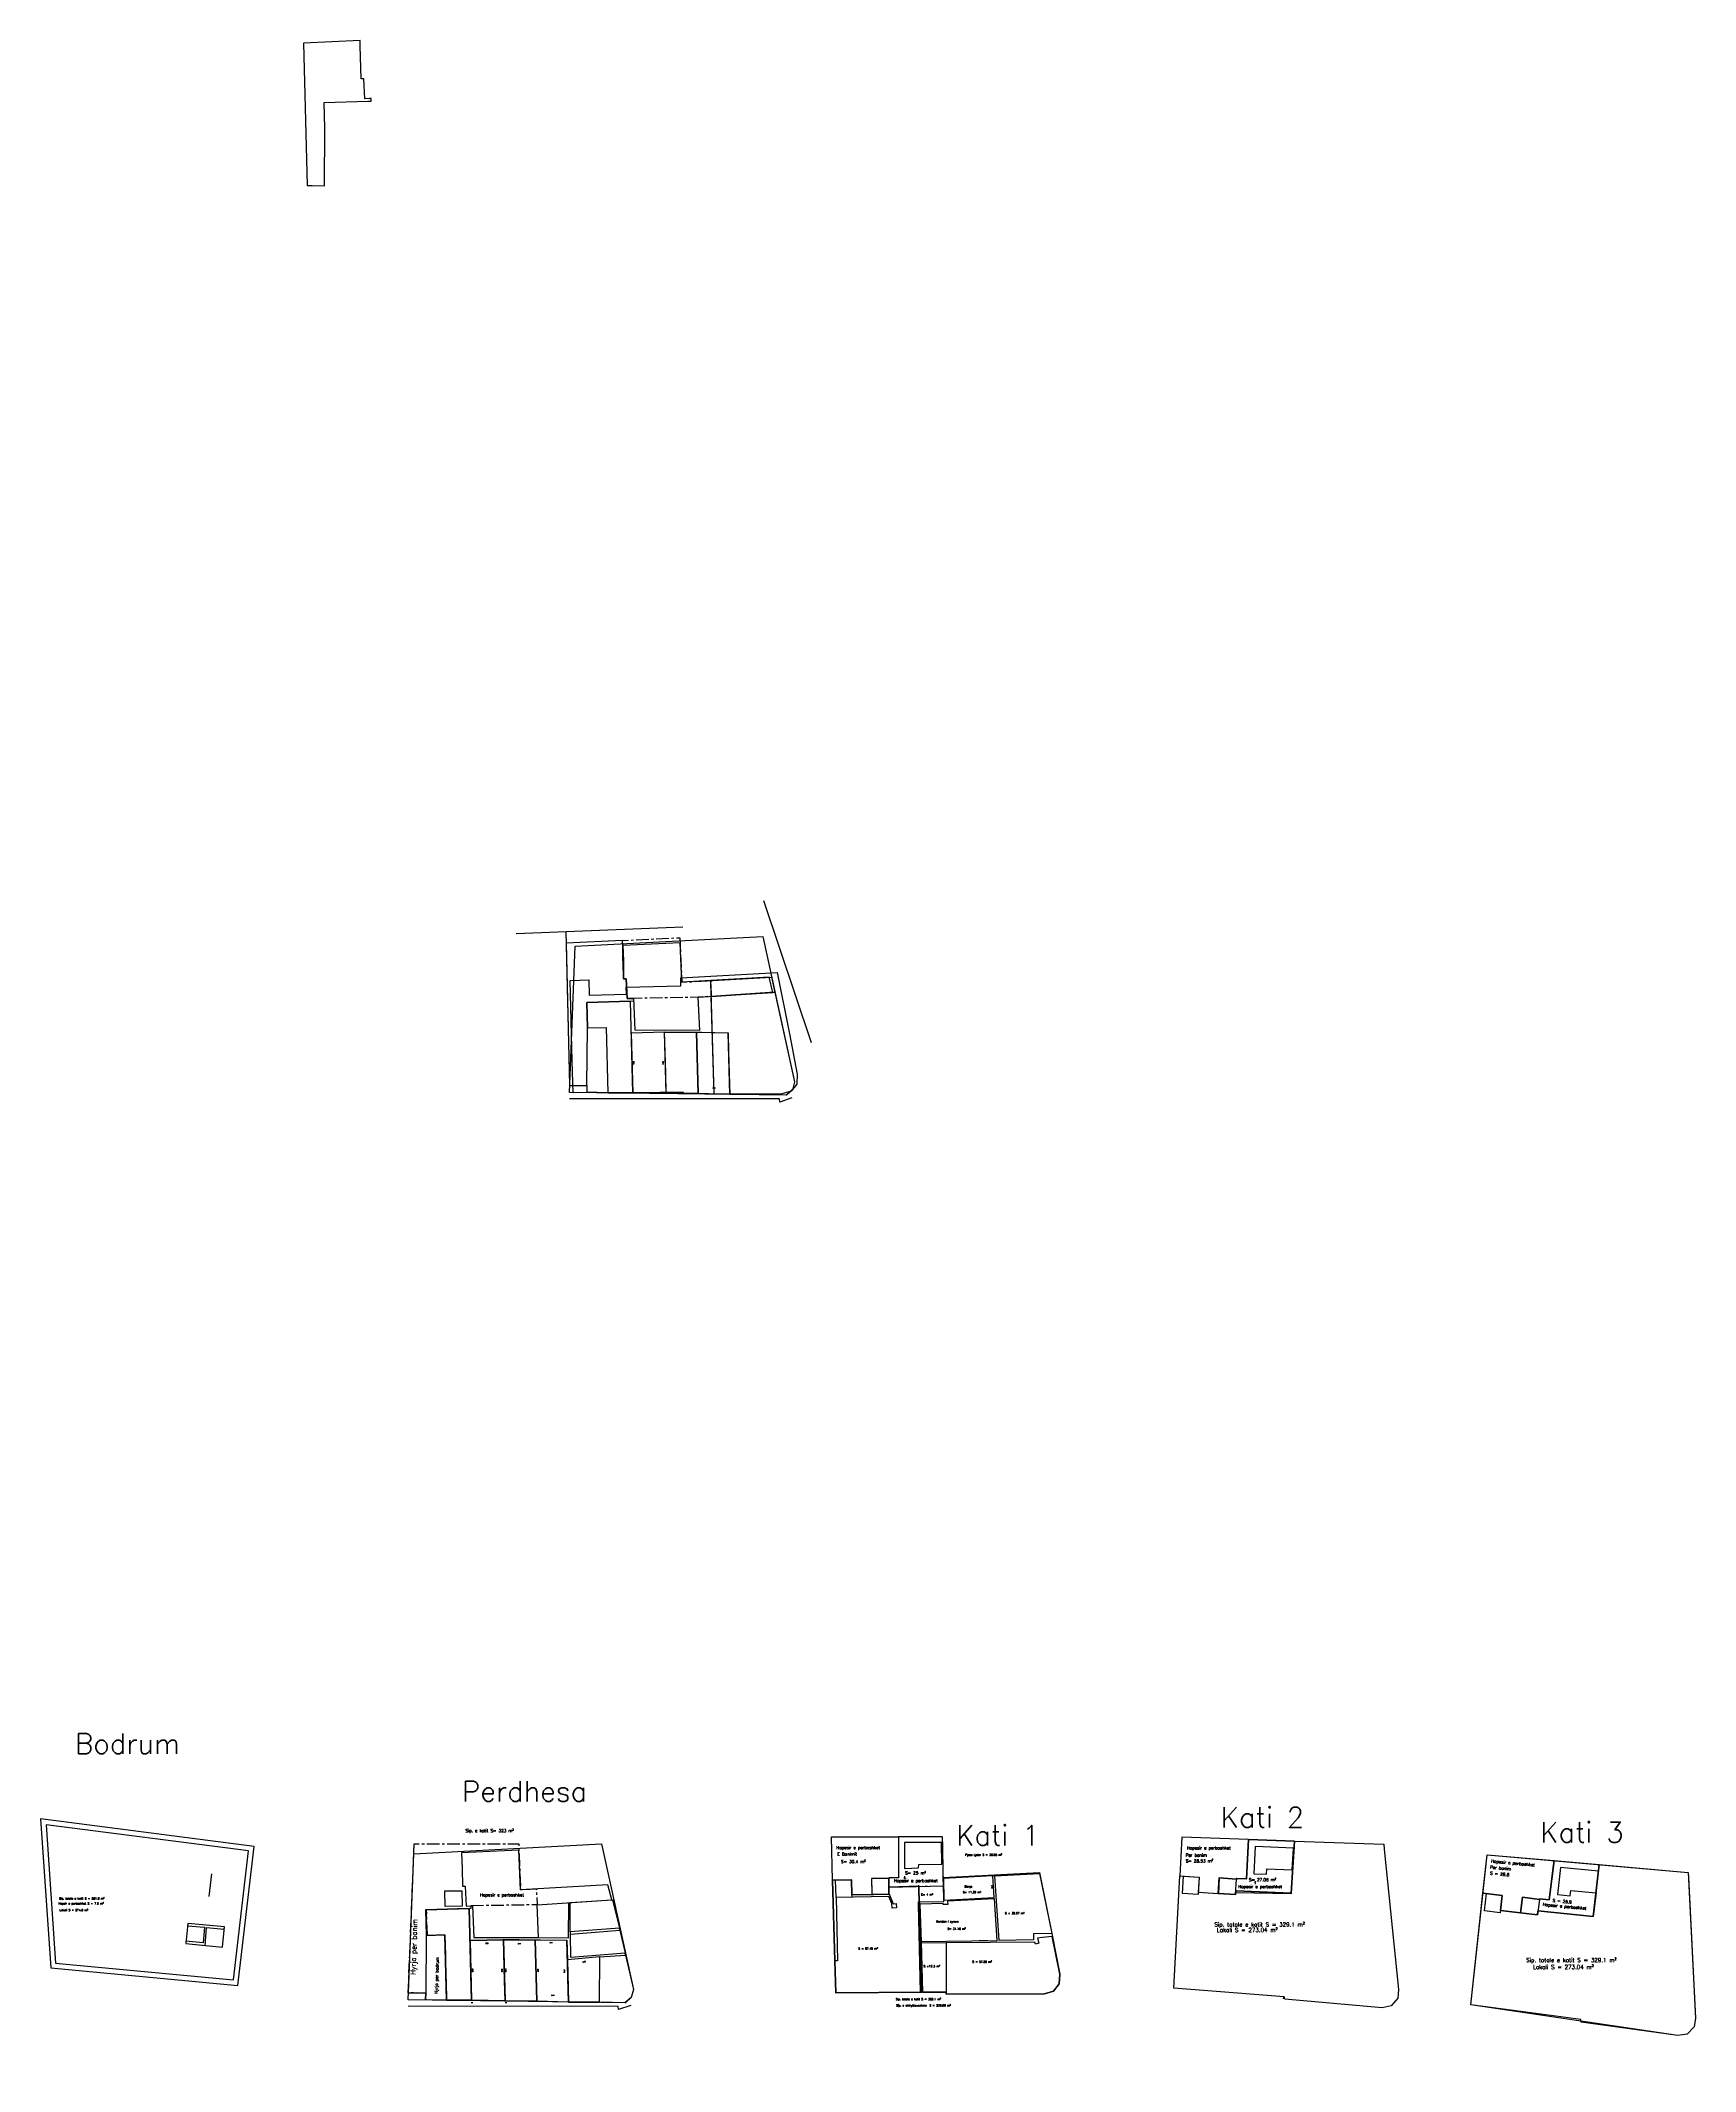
# Model space of a CAD drawing. Header units: metres. Extents: x 495 to 658, y 484 to 685.
import ezdxf

# ---------------------------------------------------------------- set-up
doc = ezdxf.new("R2010")
doc.units = ezdxf.units.M
doc.linetypes.add('CENTER', pattern=[2, 1.25, -0.25, 0.25, -0.25])
for name, color, linetype, lineweight in [('Bodrum', 4, 'Continuous', 30), ('Etazha0_koridor', 2, 'Continuous', 30), ('etazha0_lokal_version2', 5, 'Continuous', 30), ('etazha1', 67, 'Continuous', 30), ('etazha2', 3, 'Continuous', 30), ('etazha2_banjo', 4, 'Continuous', 30), ('etazha3', 5, 'Continuous', 30), ('etazha3_banjo', 4, 'Continuous', 30), ('Lifti', 32, 'Continuous', 30), ('Shkalle', 8, 'Continuous', 30), ('Shkalle_hapsire', 9, 'Continuous', 30)]:
    doc.layers.add(name, color=color, linetype=linetype, lineweight=lineweight)
doc.layers.add('etazha1_banjo', color=5, linetype='Continuous')
doc.layers.add('Etazha_label', color=1, linetype='Continuous')
doc.styles.get("Standard").update_dxf_attribs({"font": 'simplex.shx'})
doc.dimstyles.get("Standard").update_dxf_attribs({"dimtxt": 0.1, "dimasz": 0.18, "dimexe": 0.18, "dimexo": 0.0625, "dimgap": 0.09, "dimtad": 0, "dimzin": 0, "dimdsep": 46, "dimtxsty": 'Standard', "dimcen": 0.09, "dimse1": 1, "dimse2": 1, "dimsd1": 1, "dimsd2": 1, "dimadec": 0, "dimazin": 0, "dimtfac": 1, "dimtofl": 0, "dimtmove": 0, "dimatfit": 3, "dimfxl": 1, "dimtolj": 1, "dimtzin": 0, "dimarcsym": 0})

# ---------------------------------------------------------------- blocks, each defined once
blk = doc.blocks.new('*D91')
at = {"layer": 'Defpoints', "color": 0, "transparency": 16777216}
for p in [(439.25, 422.96), (433.47, 421.16), (433.55, 420.94)]:
    blk.add_point(p, dxfattribs=at)
at = {"color": 0, "transparency": 16777216, "insert": (436.33, 422.17), "char_height": 0.1, "attachment_point": 5, "rotation": 19.4593}
blk.add_mtext('\\A1;6.05', dxfattribs=at)
blk = doc.blocks.new('*D92')
at = {"layer": 'Defpoints', "color": 0, "transparency": 16777216}
for p in [(438.16, 426.07), (438.22, 425.91), (432.6, 424.11)]:
    blk.add_point(p, dxfattribs=at)
at = {"color": 0, "transparency": 16777216, "insert": (435.44, 424.93), "char_height": 0.1, "attachment_point": 5, "rotation": 19.3681}
blk.add_mtext('\\A1;5.90', dxfattribs=at)
blk = doc.blocks.new('*D93')
at = {"layer": 'Defpoints', "color": 0, "transparency": 16777216}
for p in [(434.5, 417.95), (435.09, 418.13), (435.38, 414.94)]:
    blk.add_point(p, dxfattribs=at)
at = {"color": 0, "transparency": 16777216, "insert": (435.53, 416.62), "char_height": 0.1, "attachment_point": 5, "rotation": 286.2339}
blk.add_mtext('\\A1;3.14', dxfattribs=at)
blk = doc.blocks.new('*D96')
at = {"layer": 'Defpoints', "color": 0, "transparency": 16777216}
for p in [(546.56, 495.01), (549.77, 495.31), (549.8, 494.96)]:
    blk.add_point(p, dxfattribs=at)
at = {"color": 0, "transparency": 16777216, "insert": (548.2, 494.81), "char_height": 0.1, "attachment_point": 5, "rotation": 5.3425}
blk.add_mtext('\\A1;3.22', dxfattribs=at)
blk = doc.blocks.new('*D97')
at = {"layer": 'Defpoints', "color": 0, "transparency": 16777216}
for p in [(543.37, 496.99), (543.54, 490.93), (543.72, 490.93)]:
    blk.add_point(p, dxfattribs=at)
at = {"color": 0, "transparency": 16777216, "insert": (543.64, 493.96), "char_height": 0.1, "attachment_point": 5, "rotation": 271.5396}
blk.add_mtext('\\A1;6.07', dxfattribs=at)
blk = doc.blocks.new('*D98')
at = {"layer": 'Defpoints', "color": 0, "transparency": 16777216}
for p in [(546.51, 496.93), (546.34, 490.83), (546.67, 490.83)]:
    blk.add_point(p, dxfattribs=at)
at = {"color": 0, "transparency": 16777216, "insert": (546.26, 493.88), "char_height": 0.1, "attachment_point": 5, "rotation": 271.5396}
blk.add_mtext('\\A1;6.10', dxfattribs=at)
blk = doc.blocks.new('*D99')
at = {"layer": 'Defpoints', "color": 0, "transparency": 16777216}
for p in [(540.24, 496.99), (540.4, 490.94), (540.55, 490.94)]:
    blk.add_point(p, dxfattribs=at)
at = {"color": 0, "transparency": 16777216, "insert": (540.47, 493.97), "char_height": 0.1, "attachment_point": 5, "rotation": 271.5396}
blk.add_mtext('\\A1;6.05', dxfattribs=at)
blk = doc.blocks.new('*D100')
at = {"layer": 'Defpoints', "color": 0, "transparency": 16777216}
for p in [(536.94, 496.91), (536.95, 496.59), (540.24, 496.99)]:
    blk.add_point(p, dxfattribs=at)
at = {"color": 0, "transparency": 16777216, "insert": (538.6, 496.63), "char_height": 0.1, "attachment_point": 5, "rotation": 1.416}
blk.add_mtext('\\A1;3.29', dxfattribs=at)
blk = doc.blocks.new('*D101')
at = {"layer": 'Defpoints', "color": 0, "transparency": 16777216}
for p in [(540.24, 496.99), (543.37, 496.99), (543.37, 496.61)]:
    blk.add_point(p, dxfattribs=at)
at = {"color": 0, "transparency": 16777216, "insert": (541.81, 496.61), "char_height": 0.1, "attachment_point": 5, "rotation": 0.0498}
blk.add_mtext('\\A1;3.14', dxfattribs=at)
blk = doc.blocks.new('*D102')
at = {"layer": 'Defpoints', "color": 0, "transparency": 16777216}
for p in [(543.37, 496.99), (546.5, 496.66), (546.51, 496.93)]:
    blk.add_point(p, dxfattribs=at)
at = {"color": 0, "transparency": 16777216, "insert": (544.94, 496.69), "char_height": 0.1, "attachment_point": 5, "rotation": 358.9393}
blk.add_mtext('\\A1;3.14', dxfattribs=at)
blk = doc.blocks.new('*D105')
at = {"layer": 'Defpoints', "color": 0, "transparency": 16777216}
for p in [(588.42, 503.28), (588.57, 503.3, 81.58), (588.72, 501.17, 81.58)]:
    blk.add_point(p, dxfattribs=at)
at = {"color": 0, "transparency": 16777216, "insert": (588.49, 502.22), "char_height": 0.1, "attachment_point": 5, "rotation": 274.0559}
blk.add_mtext('\\A1;2.13', dxfattribs=at)
blk = doc.blocks.new('*D106')
at = {"layer": 'Defpoints', "color": 0, "transparency": 16777216}
for p in [(579.84, 504.03, 162.6), (579.88, 502.23, -0.27), (579.88, 502.23)]:
    blk.add_point(p, dxfattribs=at)
at = {"color": 0, "transparency": 16777216, "insert": (579.86, 503.13), "char_height": 0.1, "attachment_point": 5, "rotation": 271.366}
blk.add_mtext('\\A1;1.80', dxfattribs=at)
blk = doc.blocks.new('*D107')
at = {"layer": 'Defpoints', "color": 0, "transparency": 16777216}
for p in [(614.27, 501.76, 89.96), (614.35, 503.51, 89.96), (614.47, 501.75)]:
    blk.add_point(p, dxfattribs=at)
at = {"color": 0, "transparency": 16777216, "insert": (614.51, 502.62), "char_height": 0.1, "attachment_point": 5, "rotation": 87.4201}
blk.add_mtext('\\A1;1.75', dxfattribs=at)
blk = doc.blocks.new('123')
at = {"flags": 128}
for points in [[(431.379, 430.256), (431.881, 428.638)], [(431.881, 428.638), (431.243, 428.443)], [(437.737, 409.221), (437.032, 409.58), (436.296, 412.035), (435.378, 414.941), (434.501, 417.953), (433.549, 420.942), (432.599, 424.11), (431.845, 426.471), (431.243, 428.443)]]:
    blk.add_lwpolyline(points, dxfattribs=at)
for points in [[(432.599, 424.11), (441.153, 427.117), (439.695, 431.191), (437.312, 430.354), (437.935, 428.612), (431.845, 426.471)], [(433.549, 420.942), (439.254, 422.958), (438.164, 426.066), (432.599, 424.11)]]:
    blk.add_lwpolyline(points, close=True, dxfattribs=at)
at = {"color": 5, "flags": 128}
for points in [[(433.549, 420.942), (435.435, 421.608), (439.302, 422.975)], [(439.302, 422.975), (440.222, 419.974), (440.374, 419.481), (441.131, 416.974)], [(434.501, 417.953), (440.222, 419.974)], [(435.378, 414.941), (441.131, 416.974)]]:
    blk.add_lwpolyline(points, dxfattribs=at)
at = {"layer": 'etazha1', "flags": 128}
blk.add_lwpolyline([(436.953, 409.003), (436.193, 410.021), (436.477, 410.142), (430.1, 429.89)], dxfattribs=at)
for p1, p2, distance, picture, middle in [((432.599, 424.11), (438.164, 426.066), -0.166, '*D92', (435.437, 424.931)), ((439.254, 422.958), (433.549, 420.942), -0.229, '*D91', (436.325, 422.166)), ((435.378, 414.941), (434.501, 417.953), -0.618, '*D93', (435.533, 416.62))]:
    dim = blk.add_aligned_dim(p1=p1, p2=p2, distance=distance, dimstyle='Standard')
    dim.commit()
    dim.dimension.update_dxf_attribs({"geometry": picture, "text_midpoint": middle})

msp = doc.modelspace()

# ---------------------------------------------------------------- linework, layer by layer
at = {"color": 5, "elevation": 0.268, "flags": 128}
msp.add_lwpolyline([(527.012, 678.862), (526.529, 678.842), (526.438, 680.81), (526.18, 680.798), (526.091, 684.09), (526.067, 684.589), (520.49, 684.322), (520.843, 670.272), (521.326, 670.266), (522.555, 670.251), (522.593, 675.947), (522.529, 678.472), (526.854, 678.605), (527.176, 678.615), (527.165, 678.868)], close=True, dxfattribs=at)
at = {"color": 5, "flags": 128}
for points in [[(565.93, 599.638), (570.642, 585.634)], [(541.488, 596.386), (557.945, 597.045)], [(546.393, 596.582), (546.776, 581.434)], [(557.688, 595.476), (552.022, 595.205)], [(559.161, 591.647), (566.729, 592.076)], [(560.789, 590.172), (567.056, 590.582)], [(559.295, 586.637), (559.458, 580.571)], [(530.87, 491.741), (531.429, 506.456)], [(648.176, 501.613), (647.883, 499.292)], [(642.426, 499.829), (647.883, 499.292)], [(644.346, 501.449), (645.623, 501.323)], [(509.052, 498.589), (508.849, 496.625), (512.484, 496.258), (512.668, 498.256), (509.052, 498.589)], [(546.817, 497.755), (546.816, 497.541)], [(532.602, 497.417), (532.564, 491.721)], [(552.308, 495.464), (552.266, 495.691)], [(549.72, 490.814), (549.772, 495.313)], [(534.615, 491.02), (532.553, 491.054), (532.564, 491.721), (530.87, 491.741)]]:
    msp.add_lwpolyline(points, dxfattribs=at)
for points in [[(547.313, 595.126), (565.852, 596.093), (568.991, 581.721), (568.78, 580.938), (568.154, 580.405), (546.746, 580.689)], [(552.943, 589.976), (552.46, 589.956), (552.369, 591.925), (552.111, 591.913), (552.022, 595.205), (551.998, 595.704), (546.422, 595.436), (546.774, 581.387), (547.257, 581.381), (548.486, 581.366), (548.524, 587.062), (548.46, 589.587), (552.786, 589.72), (553.107, 589.73), (553.096, 589.983)], [(560.716, 591.735), (566.729, 592.076), (568.991, 581.721), (568.78, 580.938), (568.204, 580.403), (565.641, 580.459), (562.594, 580.479), (561.048, 580.525)], [(560.716, 591.735), (566.729, 592.076), (567.056, 590.582), (560.762, 590.17)], [(560.762, 590.17), (567.056, 590.582), (568.991, 581.721), (568.78, 580.938), (568.204, 580.403), (565.641, 580.459), (562.594, 580.479), (561.048, 580.525)], [(531.392, 505.481), (549.93, 506.448), (553.069, 492.076), (552.859, 491.293), (552.232, 490.76), (530.825, 491.044)], [(637.406, 505.393), (657.269, 503.645), (657.978, 489.243), (657.868, 488.378), (657.168, 487.669), (656.247, 487.523), (635.806, 490.544)]]:
    msp.add_lwpolyline(points, close=True, dxfattribs=at)
at = {"color": 1, "linetype": 'CENTER', "flags": 128}
for points in [[(553.096, 589.983), (552.46, 589.956), (552.369, 591.925), (552.111, 591.913), (551.998, 595.704), (557.667, 595.976), (557.688, 595.476), (557.851, 591.573), (560.716, 591.735), (560.762, 590.17), (559.476, 590.086)], [(537.175, 500.338), (537.021, 500.331), (537.027, 500.08), (532.616, 499.944), (532.693, 497.42), (534.451, 497.474), (534.615, 491.02), (532.553, 491.054), (532.564, 491.721), (530.825, 491.742), (531.429, 506.456), (541.74, 506.452), (541.766, 505.831), (541.929, 501.928), (543.483, 502.016), (543.554, 500.441)]]:
    msp.add_lwpolyline(points, close=True, dxfattribs=at)
at = {"color": 1, "flags": 128}
msp.add_lwpolyline([(557.754, 592.013), (567.259, 592.534), (568.487, 586.49), (569.251, 582.482), (569.213, 581.506), (568.651, 580.799), (567.751, 580.541), (558.037, 580.513), (558.037, 580.684), (555.715, 580.681), (547.127, 580.639), (547.041, 583.778), (546.822, 591.759), (548.671, 591.801), (548.705, 590.307), (552.383, 590.39), (552.374, 591.081), (557.774, 591.21), (557.758, 592.013)], dxfattribs=at)
at = {"color": 1, "elevation": -0.268, "flags": 128}
msp.add_lwpolyline([(579.251, 507.163), (579.248, 503.119), (578.3, 503.112), (578.299, 503.039), (576.582, 503.028), (576.617, 501.466), (574.636, 501.421), (574.602, 502.915), (573.053, 502.88), (572.753, 502.874), (572.635, 507.166), (579.251, 507.163)], dxfattribs=at)
at = {"color": 1, "linetype": 'CENTER', "elevation": 162.603, "flags": 128}
msp.add_lwpolyline([(583.705, 502.324), (583.611, 507.024), (583.608, 507.161), (579.251, 507.163), (579.248, 503.119), (578.3, 503.112), (578.299, 503.039), (576.582, 503.028), (576.617, 501.466), (578.31, 501.504), (578.308, 502.196), (583.705, 502.324)], dxfattribs=at)
at = {"color": 5, "flags": 128}
for points, elevation in [([(579.251, 507.163), (579.248, 503.119)], -0.268), ([(583.685, 503.127), (593.19, 503.648), (594.418, 497.604), (595.182, 493.597), (595.144, 492.62), (594.582, 491.914), (593.683, 491.656), (583.968, 491.628), (583.968, 491.799), (581.646, 491.796), (573.058, 491.754), (572.972, 494.893), (572.753, 502.874), (574.602, 502.915), (574.636, 501.421), (578.315, 501.504), (578.306, 502.196), (583.705, 502.324), (583.689, 503.128)], -0.268), ([(579.964, 504.036), (581.251, 504.101)], 162.603), ([(578.298, 503.039), (578.3, 503.039)], -0.268), ([(578.308, 502.196), (583.705, 502.324)], -0.268), ([(578.308, 502.196), (583.702, 502.324)], -0.268), ([(581.545, 491.824), (581.307, 500.483), (581.256, 502.366)], -0.268), ([(583.691, 503.028), (583.689, 503.128)], -0.268), ([(588.769, 503.306), (588.573, 503.295)], -0.268), ([(588.671, 503.3), (588.664, 503.4)], -0.268), ([(612.564, 501.671), (618.046, 501.553)], 89.964), ([(612.661, 502.978), (612.663, 502.978)], 89.964), ([(618.095, 502.538), (618.046, 501.553)], 89.964), ([(534.451, 497.474), (532.693, 497.42), (532.616, 499.944)], 72.718), ([(581.24, 500.481), (581.375, 500.485)], -0.268), ([(581.307, 500.483), (581.3, 500.745)], -0.268), ([(581.374, 500.502), (581.366, 500.746)], 81.308), ([(581.49, 496.809), (581.495, 496.665)], -0.268)]:
    msp.add_lwpolyline(points, dxfattribs=dict(at, elevation=elevation))
at = {"color": 2, "flags": 128}
for points, elevation in [([(607.057, 503.303), (608.967, 503.183), (608.873, 501.678), (610.865, 501.553), (612.544, 501.447), (612.573, 501.832), (618.05, 501.585), (618.377, 506.737), (627.192, 506.431), (627.244, 505.929), (628.665, 492.087), (628.601, 491.217), (627.939, 490.472), (627.027, 490.277), (617.421, 491.107), (617.373, 491.345), (606.455, 492.209), (607.057, 503.303)], 89.964), ([(578.306, 502.196), (583.705, 502.324)], 162.603)]:
    msp.add_lwpolyline(points, dxfattribs=dict(at, elevation=elevation))
at = {"color": 2, "lineweight": 30, "elevation": 89.964, "flags": 128}
msp.add_lwpolyline([(607.264, 507.122), (607.057, 503.303), (608.967, 503.183), (608.873, 501.678), (610.852, 501.553), (610.95, 503.113), (612.661, 502.978), (612.663, 502.978), (612.669, 503.05), (613.622, 503.005), (613.823, 506.894), (607.264, 507.122)], dxfattribs=at)
at = {"color": 1, "lineweight": 35, "elevation": 89.964, "flags": 128}
msp.add_lwpolyline([(618.377, 506.737), (618.05, 501.585), (612.573, 501.832), (612.544, 501.447), (610.865, 501.553), (610.95, 503.113), (612.661, 502.978), (612.663, 502.978), (612.669, 503.05), (613.622, 503.005), (613.823, 506.894), (618.377, 506.737)], dxfattribs=at)
at = {"color": 2, "flags": 128}
msp.add_lwpolyline([(636.996, 501.59), (638.897, 501.369), (638.723, 499.871), (640.706, 499.641), (642.377, 499.446), (642.426, 499.829), (647.883, 499.292), (648.482, 504.418), (657.269, 503.645), (657.294, 503.141), (657.978, 489.243), (657.868, 488.378), (657.168, 487.669), (656.247, 487.523), (646.698, 488.861), (646.663, 489.102), (635.806, 490.544), (636.996, 501.59)], dxfattribs=at)
at = {"color": 2, "lineweight": 30, "flags": 128}
msp.add_lwpolyline([(644.012, 504.812), (643.527, 500.925), (642.594, 501.046), (642.572, 500.967), (640.887, 501.196), (640.706, 499.641), (638.723, 499.871), (638.897, 501.369), (636.996, 501.59), (637.406, 505.393)], close=True, dxfattribs=at)
at = {"color": 1, "lineweight": 30, "flags": 128}
msp.add_lwpolyline([(648.482, 504.418), (647.883, 499.292), (642.426, 499.829), (642.377, 499.446), (640.706, 499.641), (640.887, 501.196), (642.572, 500.967), (642.594, 501.046), (643.527, 500.925), (643.95, 504.315), (644.012, 504.812), (648.482, 504.418)], dxfattribs=at)
at = {"color": 3, "lineweight": 35, "elevation": -0.268, "flags": 128}
msp.add_lwpolyline([(578.306, 502.196), (581.258, 502.266), (581.307, 500.485), (581.546, 491.795), (573.058, 491.754), (572.972, 494.893), (572.753, 502.874), (574.602, 502.915), (574.636, 501.421), (576.617, 501.466), (578.315, 501.504), (578.306, 502.196)], dxfattribs=at)
at = {"flags": 128}
for points in [[(551.07, 500.933), (551.067, 500.691)], [(551.731, 497.935), (551.691, 498.146)], [(537.198, 490.751), (537.048, 490.75)], [(540.558, 490.754), (540.408, 490.753)]]:
    msp.add_lwpolyline(points, dxfattribs=at)
at = {"elevation": -0.268, "flags": 128}
msp.add_lwpolyline([(587.226, 496.907), (588.092, 496.921)], dxfattribs=at)
at = {"layer": 'Bodrum', "elevation": 61.36, "flags": 128}
for points in [[(495.526, 494.22), (514.007, 492.471), (515.597, 506.2), (494.517, 508.92)], [(495.996, 494.678), (513.567, 493.015), (515.043, 505.767), (495.058, 508.346)]]:
    msp.add_lwpolyline(points, close=True, dxfattribs=at)
at = {"layer": 'Etazha0_koridor', "flags": 128}
for points in [[(552.369, 591.925), (552.46, 589.956), (553.096, 589.983), (553.229, 586.864), (559.623, 586.844), (559.476, 590.086), (566.862, 590.569), (566.471, 592.062), (557.851, 591.573), (557.688, 595.476), (552.022, 595.205), (552.08, 593.674), (552.111, 591.913)], [(536.447, 502.28), (536.538, 500.311), (537.175, 500.338), (537.307, 497.219), (543.701, 497.199), (543.554, 500.441), (550.94, 500.924), (550.55, 502.417), (541.929, 501.928), (541.766, 505.831), (536.101, 505.56), (536.159, 504.029), (536.189, 502.268)]]:
    msp.add_lwpolyline(points, close=True, dxfattribs=at)
at = {"layer": 'etazha0_lokal_version2', "flags": 128}
for points in [[(556.159, 586.634), (559.295, 586.637), (559.458, 580.571), (556.321, 580.585)], [(559.295, 586.637), (562.43, 586.579), (562.43, 586.579), (562.483, 584.658), (562.594, 580.479), (559.458, 580.571)], [(536.864, 500.075), (537.093, 491.011), (534.615, 491.02), (534.451, 497.474), (532.693, 497.42), (532.616, 499.944)], [(551.691, 498.146), (546.817, 497.755), (546.837, 500.656), (551.008, 500.929)], [(552.272, 495.662), (546.903, 495.225), (546.847, 497.543), (551.731, 497.935)], [(536.944, 496.908), (540.237, 496.989), (540.4, 490.94), (537.093, 491.011)], [(540.237, 496.989), (543.374, 496.992), (543.537, 490.927), (540.4, 490.94)], [(543.374, 496.992), (546.508, 496.934), (546.508, 496.934), (546.561, 495.013), (546.672, 490.834), (543.537, 490.927)], [(546.672, 490.834), (549.72, 490.814), (549.772, 495.313), (546.561, 495.013)], [(549.72, 490.814), (549.772, 495.313), (552.308, 495.464), (553.069, 492.076), (552.859, 491.293), (552.282, 490.759)]]:
    msp.add_lwpolyline(points, close=True, dxfattribs=at)
msp.add_lwpolyline([(543.701, 497.199), (546.663, 497.19), (546.687, 500.646)], dxfattribs=at)
at = {"layer": 'etazha1', "color": 2, "flags": 128}
for points, elevation in [([(583.608, 507.161), (579.251, 507.163), (579.248, 503.119), (578.3, 503.112), (578.309, 501.599), (578.722, 500.548), (579.014, 500.569), (579.05, 500.153), (578.626, 500.115), (578.586, 500.571), (578.311, 501.269), (573.088, 501.151), (573.244, 494.901), (572.972, 494.893), (573.058, 491.754), (581.445, 491.824), (581.24, 500.481), (581.234, 500.745), (583.737, 500.763), (583.733, 500.902)], -0.268), ([(588.769, 503.306), (593.196, 503.548), (593.625, 501.46), (594.418, 497.604), (592.594, 497.557), (592.602, 496.964), (589.205, 496.92)], -0.268), ([(581.374, 500.502), (581.49, 496.809), (589.02, 496.927), (588.73, 501.045), (584.105, 500.787), (584.122, 500.485), (583.689, 500.457), (583.685, 500.575)], 81.308)]:
    msp.add_lwpolyline(points, close=True, dxfattribs=dict(at, elevation=elevation))
at = {"layer": 'etazha1', "elevation": 81.308, "flags": 128}
msp.add_lwpolyline([(581.374, 500.502), (581.49, 496.809), (589.02, 496.927), (588.73, 501.045), (584.105, 500.787), (584.122, 500.485), (583.689, 500.457), (583.685, 500.575)], close=True, dxfattribs=at)
at = {"layer": 'etazha1', "color": 2, "elevation": -0.268, "flags": 128}
for points in [[(581.49, 496.809), (581.646, 491.796)], [(581.646, 491.796), (583.968, 491.799)]]:
    msp.add_lwpolyline(points, dxfattribs=at)
at = {"layer": 'etazha1', "flags": 128}
for points, elevation in [([(583.961, 496.687), (581.495, 496.665)], -0.268), ([(587.226, 496.907), (588.095, 496.921)], 162.603)]:
    msp.add_lwpolyline(points, dxfattribs=dict(at, elevation=elevation))
at = {"layer": 'etazha1', "color": 2, "flags": 128}
msp.add_lwpolyline([(593.486, 497.195), (592.987, 497.141), (593.111, 496.64), (592.799, 496.557), (592.744, 496.766), (583.961, 496.687), (583.968, 491.628), (590.574, 491.637), (593.683, 491.656), (594.582, 491.914), (595.144, 492.62), (595.182, 493.597), (594.441, 497.299)], close=True, dxfattribs=at)
at = {"layer": 'etazha1_banjo', "elevation": -0.268, "flags": 128}
msp.add_lwpolyline([(583.691, 503.028), (583.733, 500.902), (588.723, 501.175), (588.573, 503.295)], close=True, dxfattribs=at)
at = {"layer": 'etazha2', "flags": 128}
msp.add_lwpolyline([(617.305, 491.142), (617.325, 491.332)], dxfattribs=at)
at = {"layer": 'etazha2_banjo', "flags": 128}
for points, elevation in [([(573.088, 501.151), (573.053, 502.88), (574.602, 502.915), (574.641, 501.186)], -0.268), ([(607.309, 501.554), (607.42, 503.28), (608.967, 503.183), (608.859, 501.456)], 89.964)]:
    msp.add_lwpolyline(points, close=True, dxfattribs=dict(at, elevation=elevation))
at = {"layer": 'etazha3', "flags": 128}
msp.add_lwpolyline([(642.572, 500.967), (640.887, 501.196)], dxfattribs=at)
at = {"layer": 'etazha3_banjo', "flags": 128}
msp.add_lwpolyline([(637.155, 499.83), (637.358, 501.548), (638.897, 501.369), (638.698, 499.651)], close=True, dxfattribs=at)
at = {"layer": 'Lifti', "flags": 128}
for points in [[(534.439, 501.832), (536.14, 501.83), (536.15, 500.296), (534.468, 500.266)], [(640.887, 501.196), (642.572, 500.967), (642.377, 499.446), (640.706, 499.641)], [(512.668, 498.256), (509.052, 498.589), (509.036, 498.375), (510.701, 498.222), (510.558, 496.674), (508.866, 496.845), (508.849, 496.625), (510.757, 496.432), (510.92, 498.202), (512.648, 498.042)]]:
    msp.add_lwpolyline(points, close=True, dxfattribs=at)
for points, elevation in [([(578.298, 503.039), (576.582, 503.028), (576.617, 501.466), (578.315, 501.504)], -0.268), ([(612.661, 502.978), (610.95, 503.113), (610.852, 501.553), (612.547, 501.447)], 89.964)]:
    msp.add_lwpolyline(points, close=True, dxfattribs=dict(at, elevation=elevation))
at = {"layer": 'Shkalle', "elevation": 62.659, "flags": 128}
msp.add_lwpolyline([(511.385, 503.491), (511.132, 501.258)], dxfattribs=at)
at = {"layer": 'Shkalle_hapsire', "flags": 128}
for points, elevation in [([(583.554, 504.468), (583.511, 506.607), (579.841, 506.586), (579.838, 504.029), (581.251, 504.101), (581.255, 504.422)], 162.603), ([(614.5, 506.205), (614.346, 503.509), (615.627, 503.456), (615.655, 503.994), (618.162, 503.89), (618.273, 506.048)], 89.964)]:
    msp.add_lwpolyline(points, close=True, dxfattribs=dict(at, elevation=elevation))
msp.add_lwpolyline([(644.653, 504.131), (644.346, 501.449), (645.623, 501.323), (645.681, 501.859), (648.178, 501.613), (648.411, 503.761)], close=True, dxfattribs=at)

# ---------------------------------------------------------------- block references
at = {"rotation": 72.08029698003944}
for p in [(823.447, 38.551), (807.525, -51.094)]:
    msp.add_blockref('123', p, dxfattribs=at)

# ---------------------------------------------------------------- texts
at = {"layer": 'Etazha_label', "attachment_point": 1}
for s, width, insert, char_height in [('Bodrum', 15.31368, (497.925, 517.354), 2), ('Perdhesa', 15.31368, (536.149, 512.653), 2), ('Kati 2', 15.31368, (611.101, 510.079), 2), ('Sip. e katit S= 323 m²', 8.47649, (536.498, 507.917), 0.3), ('Kati 1', 15.31368, (584.965, 508.304), 2), ('Kati 3', 15.31368, (642.665, 508.611), 2), ('Hapesir e perbashket', 8.47649, (573.117, 506.242), 0.3), ('E Banimit', 8.47649, (573.224, 505.604), 0.3), ('Hapesir e perbashket', 8.47649, (607.748, 506.216), 0.3), ('S= 30.4 m²', 8.47649, (573.585, 504.86), 0.3), ('S= 25 m²', 8.47649, (579.917, 503.741), 0.3), ('Pjesa tjeter S = 36.85 m²', 15.31368, (585.84, 505.48), 0.2), ('Per banim', 8.47649, (607.627, 505.495), 0.3), ('S= 28.53 m²', 8.47649, (607.645, 504.929), 0.3), ('Hapesir e perbashket', 8.47649, (537.933, 501.564), 0.3), ('Hapesir e perbashket', 4.87683, (578.809, 502.976), 0.3), ('S= 4 m²', 15.31368, (581.488, 501.544), 0.2), ('S= 11.32 m²', 15.31368, (585.629, 501.776), 0.2), ('Banjo', 15.31368, (585.789, 502.342), 0.2), ('Hapesir e perbashket', 8.47649, (612.824, 502.391), 0.3), ('S= 27.06 m²', 8.47649, (613.871, 503.065), 0.3), ('Hapsir e perbashket S = 7.2 m²', 15.31368, (496.29, 500.665), 0.2), ('Sip. totale e katit S = 281.8 m²', 15.31368, (496.356, 501.158), 0.2), ('Lokali S = 274.6 m²', 15.31368, (496.385, 500.019), 0.2), (' S = 32.27 m²', 15.31368, (589.635, 499.703), 0.2), ('Koridori i zyreve', 15.31368, (582.981, 498.887), 0.2), ('S= 31.16 m²', 15.31368, (584.101, 498.171), 0.2), ('Sip. totale e katit S = 329.1 m²', 15.31368, (610.47, 498.697), 0.4), ('Lokali S = 273.04 m²', 15.31368, (610.708, 498.153), 0.4), (' S = 87.45 m²', 15.31368, (575.156, 496.21), 0.2), (' S =12.3 m²', 15.31368, (581.598, 494.466), 0.2), (' S = 57.50 m²', 15.31368, (586.415, 494.915), 0.2), ('Sip. totale e katit S = 329.1 m²', 15.31368, (641.264, 495.177), 0.4), ('Lokali S = 273.04 m²', 15.31368, (641.939, 494.495), 0.4), ('Sip. totale e katit S = 329.1 m²', 15.31368, (578.99, 491.223), 0.2), ('Sip. e shfrytëzueshme  S = 236.09 m²', 15.31368, (579.033, 490.602), 0.2)]:
    msp.add_mtext_dynamic_manual_height_columns(s, width=width, gutter_width=1, heights=[0], dxfattribs=dict(at, insert=insert, char_height=char_height))
for s, width, insert, char_height, rotation in [('S = 28.6', 8.47649, (637.715, 503.715), 0.3, 354.7783), ('Per banim', 8.47649, (637.715, 504.315), 0.3, 354.7783), ('Hapesir e perbashket', 8.47649, (637.818, 504.916), 0.3, 354.7783), ('Hapesir e perbashket', 8.47649, (642.925, 500.635), 0.3, 354.7783), ('S = 26.9', 8.47649, (643.887, 501.026), 0.3, 354.7783), ('Hyrja per banim', 15.31368, (531.038, 493.536), 0.5, 87.95292), ('Hyrja per bodrum', 15.31368, (533.432, 491.663), 0.3, 87.95292)]:
    msp.add_mtext_dynamic_manual_height_columns(s, width=width, gutter_width=1, heights=[0], dxfattribs=dict(at, insert=insert, char_height=char_height, rotation=rotation))

# ---------------------------------------------------------------- dimensions: what is measured, and where the dimension line sits
at = {"color": 5}
for p1, p2, distance, picture, middle in [((579.838, 504.029, 162.603), (579.881, 502.233, -0.268), 0, '*D106', (579.86, 503.131)), ((588.723, 501.175, -0.268), (588.573, 503.295, -0.268), 0.155, '*D105', (588.494, 502.224, -81.844)), ((614.346, 503.509, 89.964), (614.267, 501.756, 89.964), 0.207, '*D107', (614.513, 502.623)), ((540.237, 496.989), (536.944, 496.908), 0.323, '*D100', (538.599, 496.626)), ((540.237, 496.989), (543.374, 496.992), -0.38, '*D101', (541.806, 496.611)), ((540.237, 496.989), (540.4, 490.94), 0.15, '*D99', (540.468, 493.969)), ((543.374, 496.992), (543.537, 490.927), 0.184, '*D97', (543.639, 493.964)), ((543.3736, 496.992), (546.5084, 496.934), -0.2722, '*D102', (544.9359, 496.6909)), ((546.508, 496.934), (546.672, 490.834), -0.33, '*D98', (546.26, 493.875)), ((546.561, 495.013), (549.772, 495.313), -0.354, '*D96', (548.199, 494.811))]:
    dim = msp.add_aligned_dim(p1=p1, p2=p2, distance=distance, dimstyle='Standard', dxfattribs=at)
    dim.commit()
    dim.dimension.update_dxf_attribs({"geometry": picture, "text_midpoint": middle})

doc.saveas('drawing.dxf')
